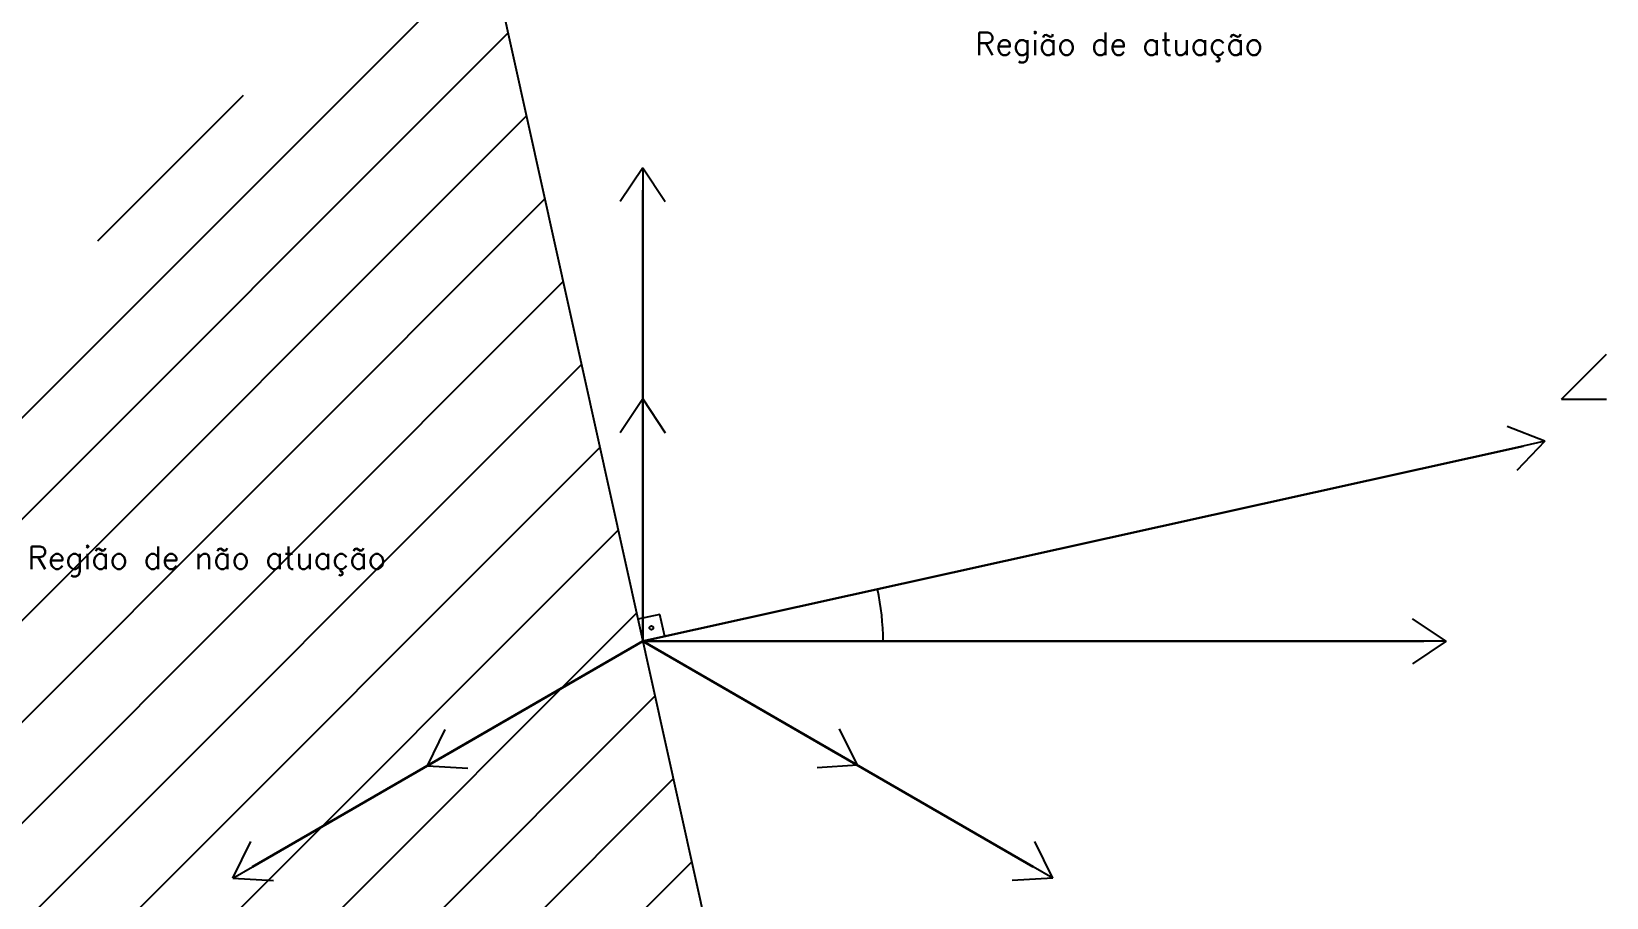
# Model space of a CAD drawing. Header units: millimetres. Extents: x 940 to 1964, y 1108 to 2381.
# Drawn here: x 1804.05 to 1838.98, y 1420.52 to 1439.73 of the extents above; entities that cross this region are included whole.
import ezdxf
from ezdxf.enums import TextEntityAlignment as Align

# ---------------------------------------------------------------- set-up
doc = ezdxf.new("R2010")
doc.units = ezdxf.units.MM
doc.header["$LTSCALE"] = 0.75
doc.layers.add('SYMS', color=72, linetype='Continuous')
doc.styles.add('WD', font='romans.shx')

msp = doc.modelspace()

# ---------------------------------------------------------------- texts
at = {"linetype": 'ByBlock', "ltscale": 0.13, "style": 'WD'}
for s, p in [('Região de atuação', (1824.981, 1439.202)), ('Região de não atuação', (1803.963, 1427.807))]:
    msp.add_text(s, height=0.5, dxfattribs=at).set_placement(p)

# ---------------------------------------------------------------- blocks, each defined once
blk = doc.blocks.new('HC01_P')
for q in [(0.125, 0.0625), (0.125, -0.0625), (0.0938, 0)]:
    blk.add_line((0.0312, 0), q)
at = {"style": 'WD', "width": 0.7}
for tag, p in [('DESC1', (0.0312, 0.4062)), ('DESC2', (0.0312, 0.25))]:
    blk.add_attdef(tag, text='', height=0.125, dxfattribs=at).set_placement(p, align=Align.RIGHT)
for tag, p in [('INST', (0.1562, 0.4062)), ('LOC', (0.1562, 0.25))]:
    blk.add_attdef(tag, p, '', height=0.125, dxfattribs=at)
at = {"style": 'WD'}
for tag, p, height in [('TAG1', (0.1562, 0.0938), 0.125), ('X2LINK', (0.0625, 0.125), 0.01), ('X8LINK', (0.0625, -0.125), 0.01)]:
    blk.add_attdef(tag, p, '', height=height, dxfattribs=at)
for tag, p, height, flags in [('FAMILY', (0.2047, 0.0586), 0.01, 9), ('X1TERM01', (0.0938, 0), 0.0125, 1), ('X1TERMDESC01', (0.1008, 0.0211), 0.01, 1)]:
    blk.add_attdef(tag, p, '', height=height, dxfattribs=dict(at, flags=flags))
at = {"linetype": 'Continuous', "style": 'WD', "flags": 9}
for tag, p in [('ASSYCODE', (0.2899, 0.0354)), ('MFG', (0.2903, 0.0575)), ('CAT', (0.2922, 0.0769))]:
    blk.add_attdef(tag, text='', height=0.01, dxfattribs=at).set_placement(p, align=Align.CENTER)
at = {"linetype": 'Continuous', "style": 'WD', "flags": 8}
blk.add_attdef('TERM01', text='', height=0.125, dxfattribs=at).set_placement((0.1562, -0.047), align=Align.TOP_LEFT)

# ---------------------------------------------------------------- hatches: boundary and pattern name
at = {"linetype": 'ByBlock', "ltscale": 0.13, "true_color": 0x636466}
h = msp.add_hatch(dxfattribs=at)
h.set_pattern_fill('ANSI31', color=251, scale=0.5)
h.paths.add_polyline_path([(1814.362, 1440.849, 1), (1820.855, 1411.561)])

# ---------------------------------------------------------------- linework, layer by layer
at = {"linetype": 'ByBlock', "ltscale": 0.13}
for p, q in [((1814.362, 1440.849), (1820.855, 1411.561)), ((1837.984, 1431.574), (1838.984, 1432.574)), ((1837.984, 1431.574), (1838.984, 1431.574)), ((1817.988, 1426.801), (1817.5, 1426.693)), ((1818.096, 1426.313), (1817.988, 1426.801))]:
    msp.add_line(p, q, dxfattribs=at)
at = {"color": 146, "linetype": 'ByBlock', "lineweight": 30, "ltscale": 0.13, "true_color": 0x105689}
for q in [(1817.608, 1436.205), (1808.948, 1421.205), (1826.268, 1421.205)]:
    msp.add_line((1817.608, 1426.205), q, dxfattribs=at)
at = {"color": 244, "linetype": 'ByBlock', "lineweight": 30, "ltscale": 0.13, "true_color": 0x991b1e}
for q in [(1817.608, 1431.08), (1813.278, 1423.705), (1821.938, 1423.705)]:
    msp.add_line((1817.608, 1426.205), q, dxfattribs=at)
at = {"linetype": 'ByBlock', "lineweight": 30, "ltscale": 0.13}
for q in [(1837.134, 1430.534), (1834.929, 1426.205)]:
    msp.add_line((1817.608, 1426.205), q, dxfattribs=at)
at = {"linetype": 'ByBlock', "ltscale": 0.13}
msp.add_circle((1817.798, 1426.503), 0.0421, dxfattribs=at)
msp.add_arc((1817.608, 1426.205), 5.33, 360, 12.5, dxfattribs=at)

# ---------------------------------------------------------------- block references
at = {"layer": 'SYMS', "color": 146, "lineweight": 9, "true_color": 0x105689, "xscale": -7.98, "zscale": 7.98}
for p, yscale, rotation in [((1817.608, 1436.953), 7.98, 90), ((1808.3, 1420.831), 7.98, 209.9999999999993), ((1826.916, 1420.831), 7.979999999999999, 330.0000000000163)]:
    msp.add_blockref('HC01_P', p, dxfattribs=dict(at, yscale=yscale, rotation=rotation))
at = {"layer": 'SYMS', "color": 244, "lineweight": 9, "true_color": 0x991b1e, "xscale": -7.98, "zscale": 7.98}
for p, yscale, rotation in [((1817.608, 1431.828), 7.98, 90), ((1812.613, 1423.321), 7.98, 209.9999999999993), ((1822.586, 1423.331), 7.979999999999999, 330.0000000000163)]:
    msp.add_blockref('HC01_P', p, dxfattribs=dict(at, yscale=yscale, rotation=rotation))
at = {"layer": 'SYMS', "zscale": 7.98}
for p, xscale, yscale, rotation in [((1837.862, 1430.695), -7.979999999999999, 7.979999999999999, 12.49999999999788), ((1835.677, 1426.205), -7.98, 7.98, 359.9999999999978)]:
    msp.add_blockref('HC01_P', p, dxfattribs=dict(at, xscale=xscale, yscale=yscale, rotation=rotation))

msp.set_redraw_order([(e.dxf.handle, doc.entitydb.next_handle()) for e in msp.query("TEXT MTEXT ATTDEF DIMENSION ARC_DIMENSION")])  # texts and dimensions are drawn at this point

doc.saveas('drawing.dxf')
